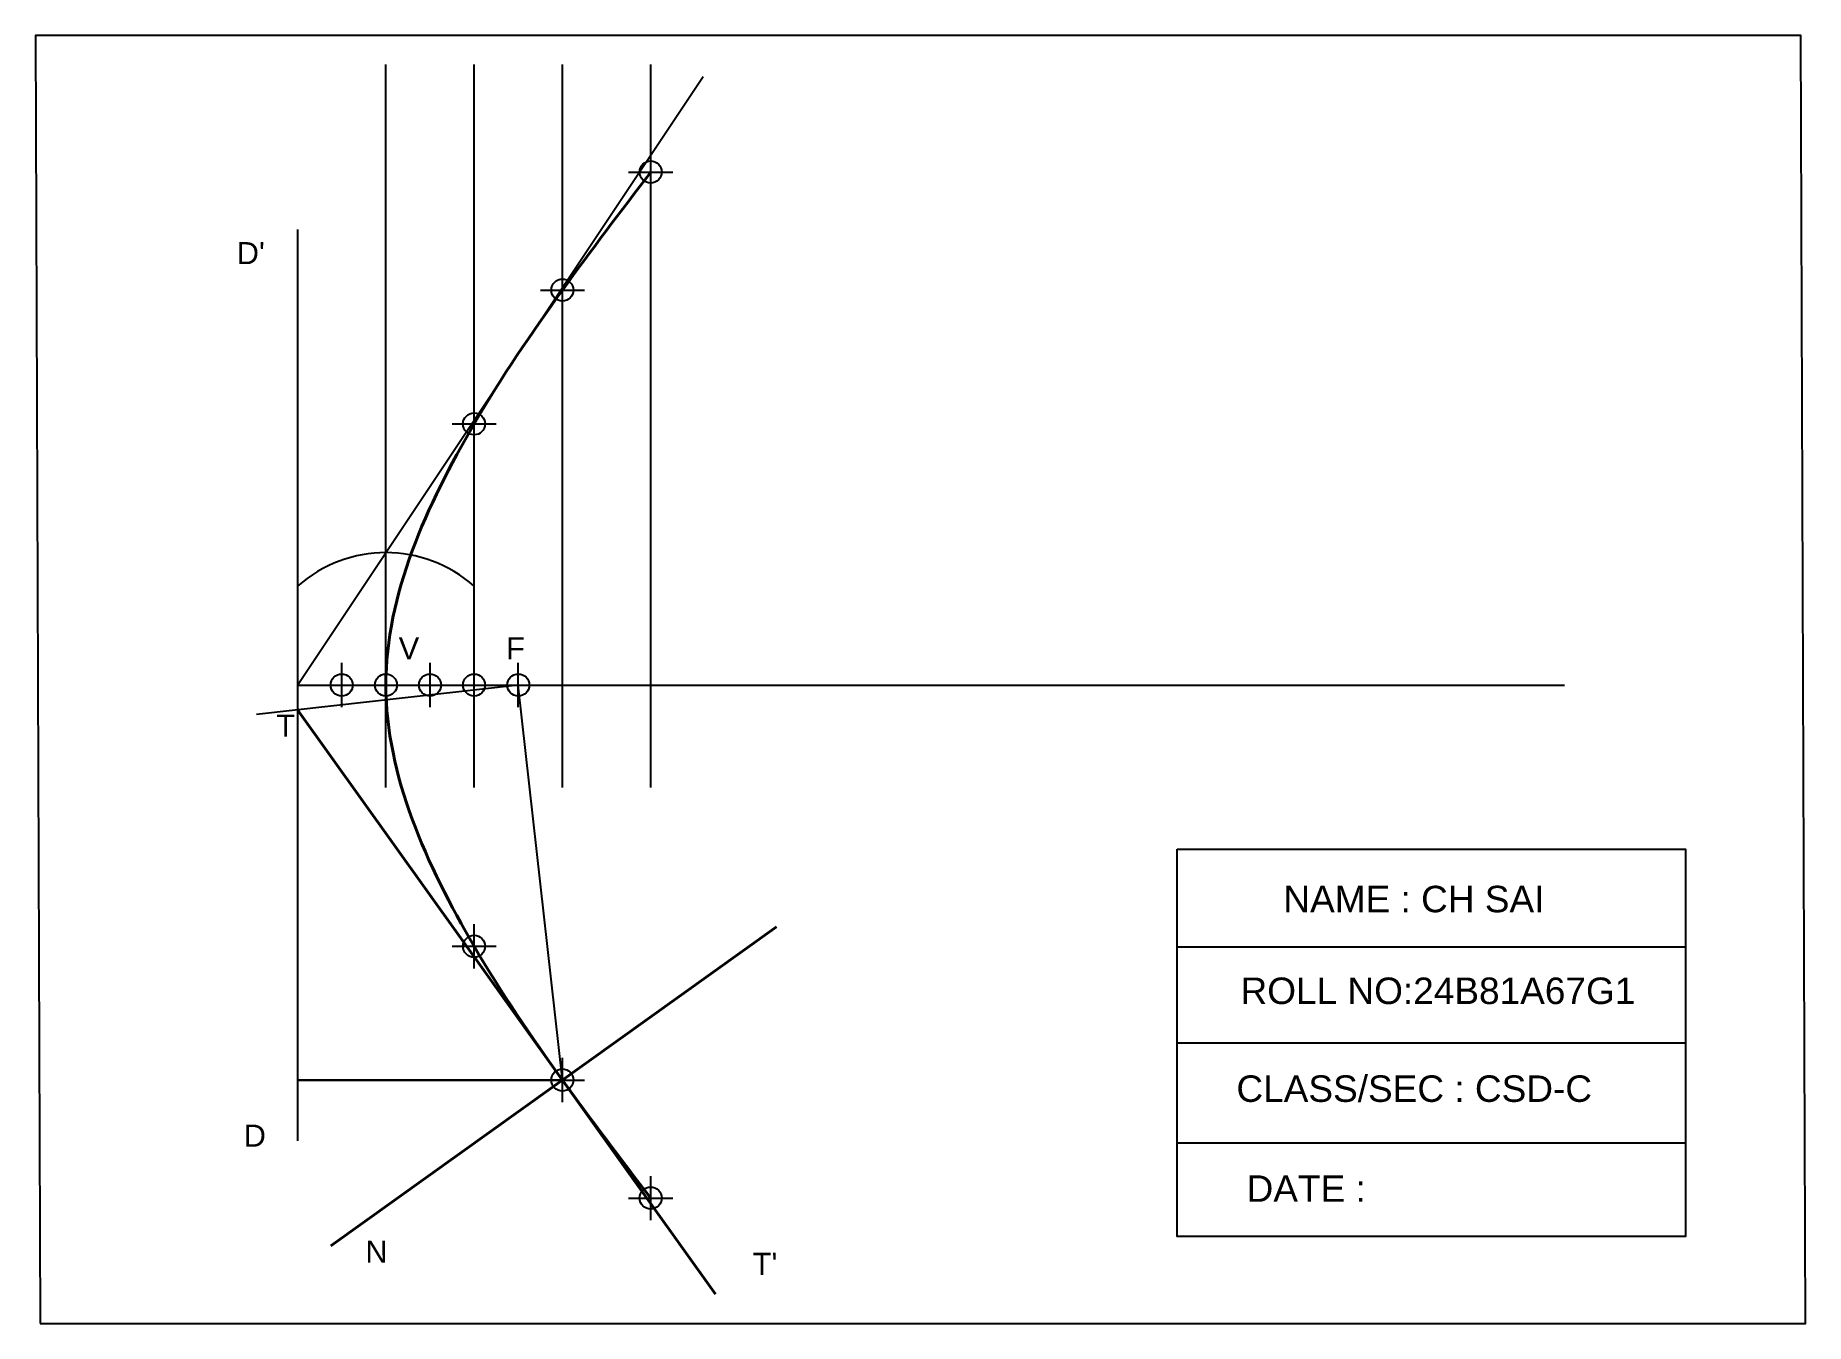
# Model space of a CAD drawing. Header units: millimetres. Extents: x 0 to 3373, y -12 to 340.
# Drawn here: x 2971.8 to 3372.9, y 1 to 292.7 of the extents above; entities that cross this region are included whole.
import ezdxf

# ---------------------------------------------------------------- set-up
doc = ezdxf.new("R2010")
doc.units = ezdxf.units.MM
doc.header["$PDMODE"] = 34
doc.header["$PDSIZE"] = 5
doc.styles.get("Standard").update_dxf_attribs({"font": 'arial.ttf'})

msp = doc.modelspace()

# ---------------------------------------------------------------- texts
for s, height, p in [("D'", 5, (3017.41, 240.92)), ('V', 5, (3054.1, 151.4)), ('F', 5, (3078.42, 151.4)), ('T', 5, (3026.37, 133.9)), ('NAME : CH SAI', 6, (3254.54, 94.13)), ('ROLL NO:24B81A67G1', 6, (3244.83, 73.35)), ('CLASS/SEC : CSD-C', 6, (3243.9, 51.19)), ('D', 5, (3018.98, 41.04)), ('DATE : ', 6, (3246.21, 28.56)), ('N', 5, (3046.55, 14.77)), ("T'", 5, (3134.3, 12.01))]:
    msp.add_text(s, height=height).set_placement(p)

# ---------------------------------------------------------------- linework, layer by layer
for p, q in [((3051.2, 122.4), (3051.2, 286.14)), ((3071.2, 122.4), (3071.2, 286.14)), ((3091.2, 122.4), (3091.2, 286.14)), ((3111.2, 122.4), (3111.2, 286.14)), ((3031.2, 145.59), (3123.07, 283.4)), ((3031.2, 248.8), (3031.2, 42.38)), ((3081.2, 145.59), (3021.88, 138.96)), ((3031.2, 145.59), (3081.2, 145.59)), ((3081.2, 145.59), (3318.21, 145.59)), ((3091.2, 56.14), (3081.2, 145.59)), ((3230.49, 86.28), (3345.62, 86.28)), ((3230.49, 64.58), (3345.62, 64.58)), ((3031.87, 56.65), (3031.87, 56.65)), ((3031.87, 56.65), (3031.87, 56.65)), ((3091.2, 56.14), (3031.2, 56.14)), ((3031.2, 56.14), (3091.2, 56.14)), ((3230.49, 41.95), (3345.62, 41.95))]:
    msp.add_line(p, q)
at = {"color": 2, "lineweight": 40}
for p, q in [((3031.2, 140), (3125.9, 7.64)), ((3038.72, 18.6), (3139.7, 90.85))]:
    msp.add_line(p, q, dxfattribs=at)
for points in [[(2972.85, 0.98), (3372.85, 0.98), (3371.8, 292.72), (2971.8, 292.72)], [(3230.49, 108.44), (3345.62, 108.44), (3345.62, 20.71), (3230.49, 20.71)]]:
    msp.add_lwpolyline(points, close=True)
msp.add_arc((3051.2, 145.59), 30, 48.1897, 131.8103)
at = {"color": 5, "lineweight": 40}
msp.add_spline([(3111.2, 261.78), (3091.2, 235.03), (3071.2, 204.75), (3051.2, 145.59), (3071.2, 86.43), (3091.2, 56.14), (3111.2, 29.4)], degree=3, dxfattribs=at)
for p in [(3111.2, 261.78), (3091.2, 235.03), (3071.2, 204.75), (3041.2, 145.59), (3051.2, 145.59), (3061.2, 145.59), (3071.2, 145.59), (3081.2, 145.59), (3071.2, 86.43), (3091.2, 56.14), (3111.2, 29.4)]:
    msp.add_point(p)

msp.set_redraw_order([(e.dxf.handle, doc.entitydb.next_handle()) for e in msp.query("TEXT MTEXT ATTDEF DIMENSION ARC_DIMENSION")])  # texts and dimensions are drawn at this point

doc.saveas('drawing.dxf')
